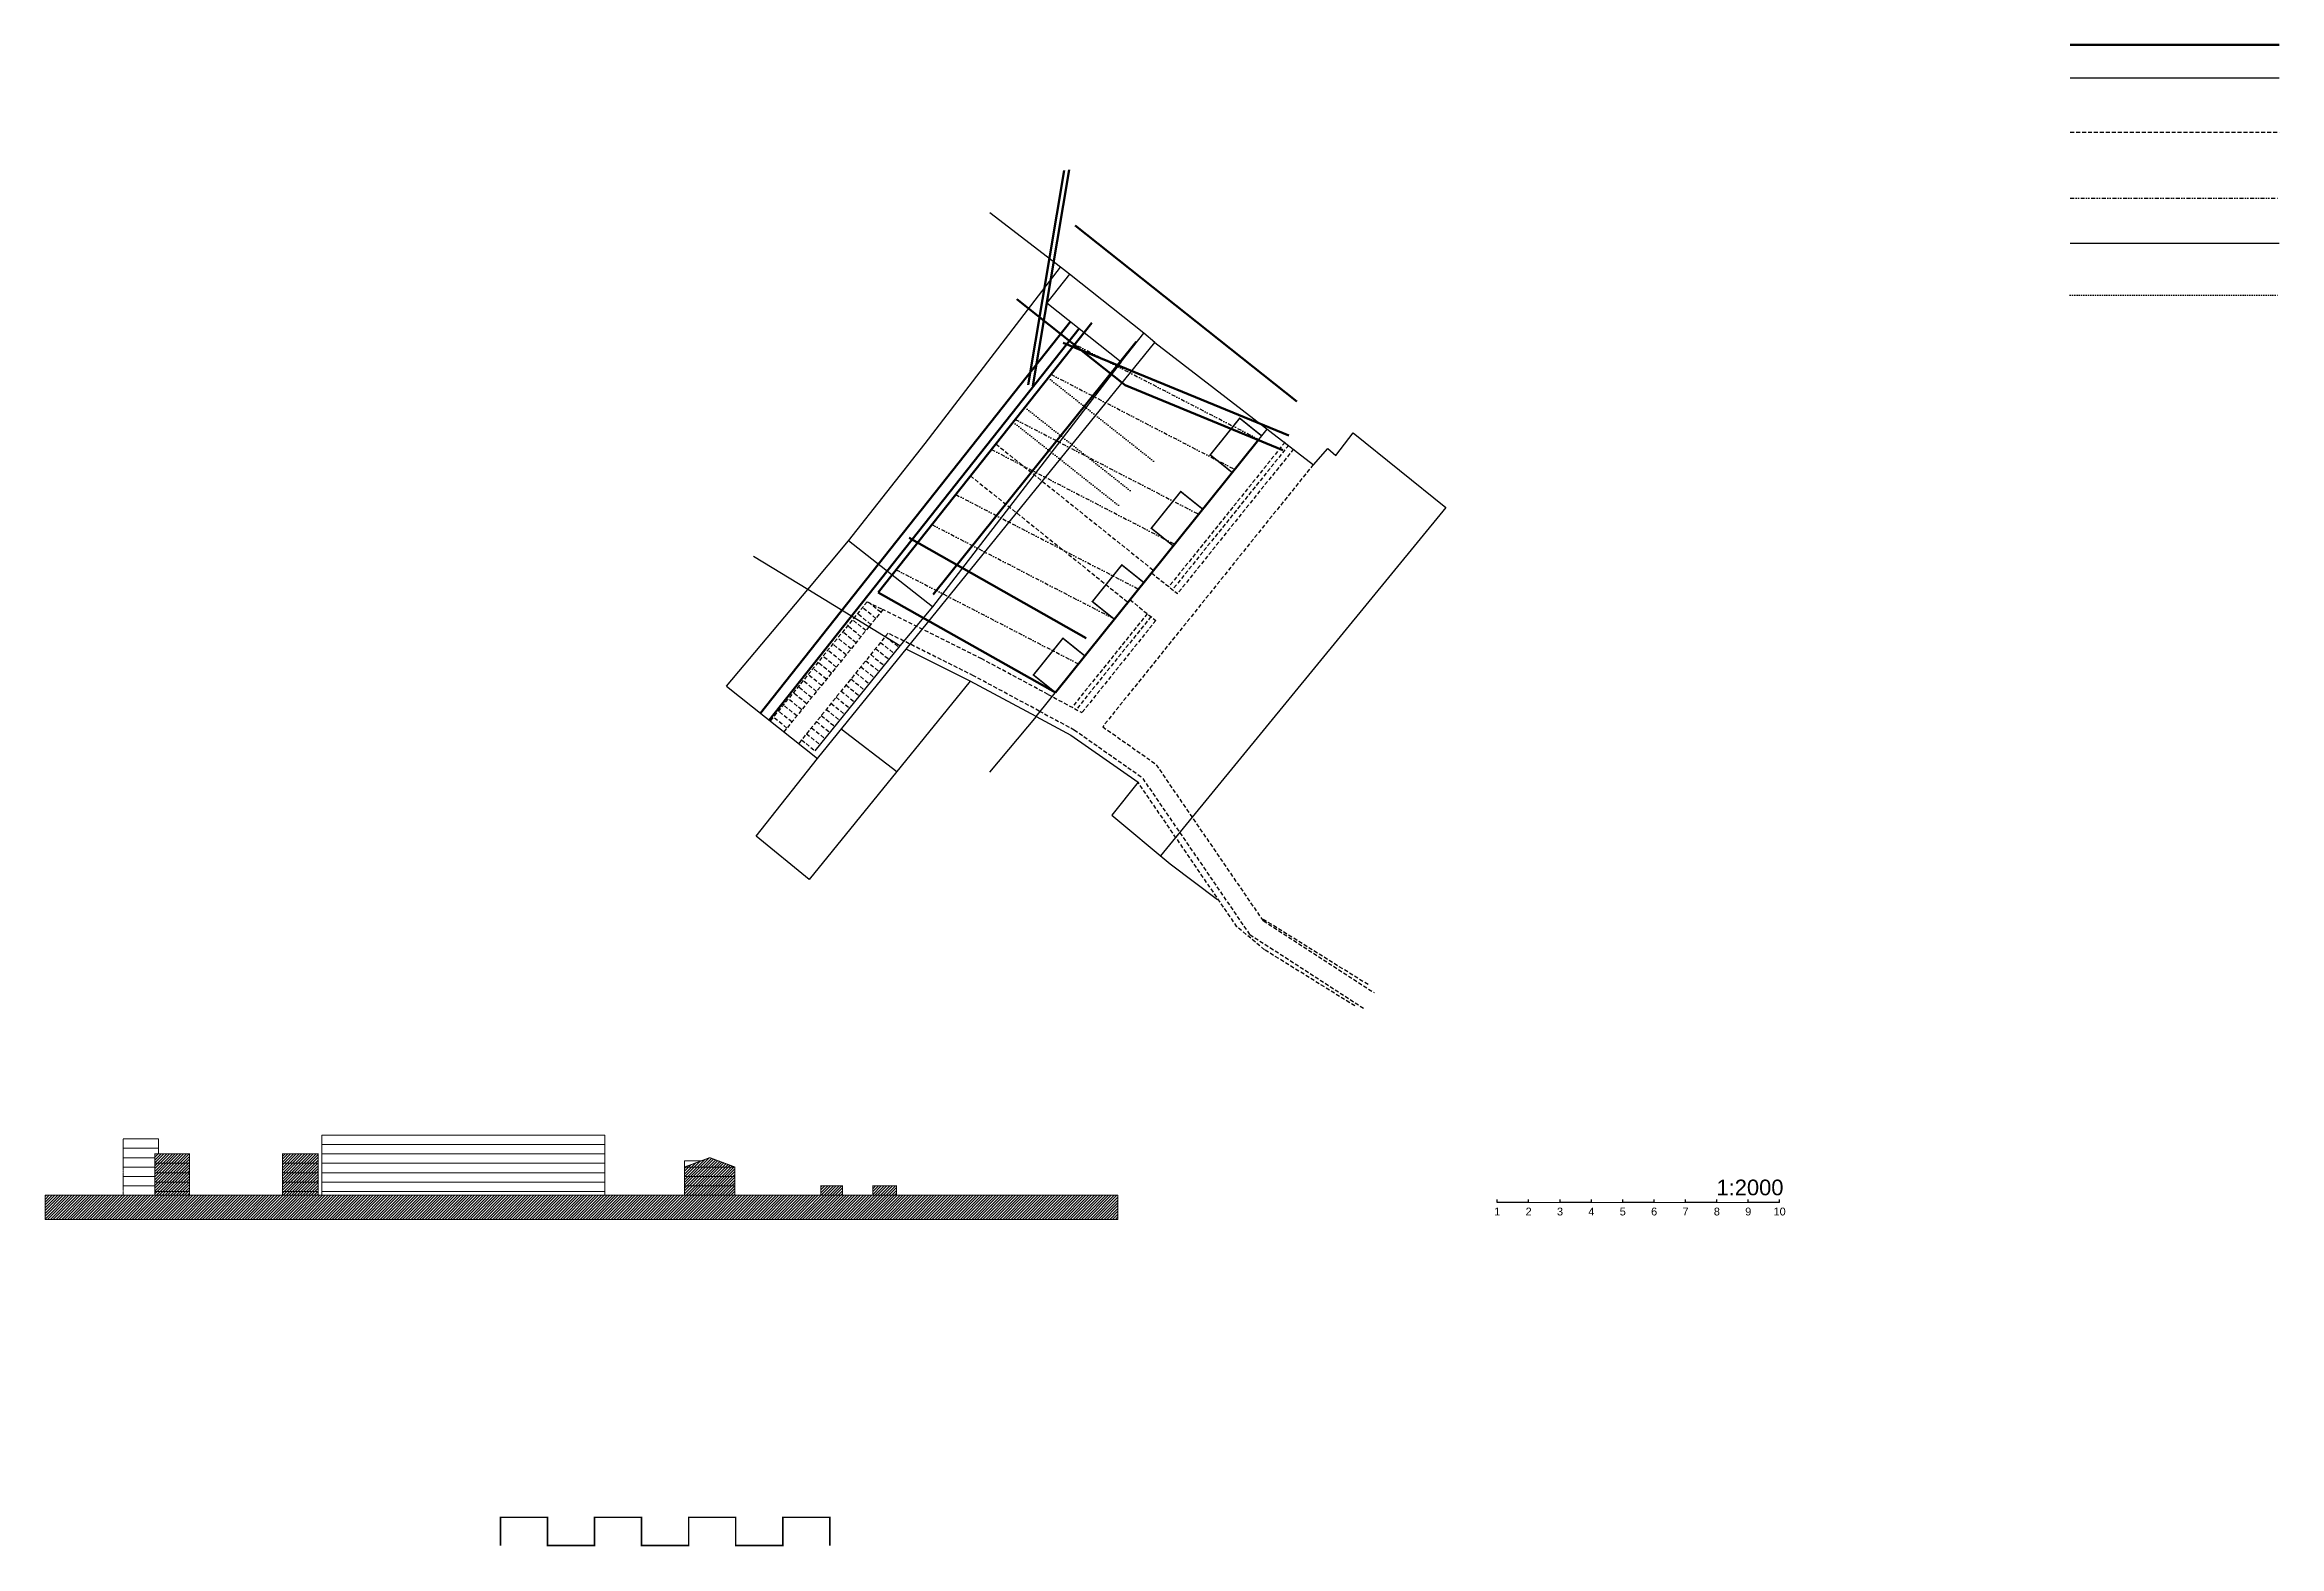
# Model space of a CAD drawing. Header units: metres. Extents: x -664657 to -643449, y -1076720 to -1062383.
# Drawn here: x -656564 to -655852, y -1076306 to -1075827 of the extents above; entities that cross this region are included whole.
import ezdxf
from ezdxf.enums import TextEntityAlignment as Align

# ---------------------------------------------------------------- set-up
doc = ezdxf.new("R2010")
doc.units = ezdxf.units.M
doc.header["$LTSCALE"] = 0.1
for name, pattern in [('DASHED', [19.05, 12.7, -6.35]), ('DIVIDE', [31.75, 12.7, -6.35, 0, -6.35, 0, -6.35]), ('DOT', [6.35, 0, -6.35])]:
    doc.linetypes.add(name, pattern=pattern)
doc.layers.get('0').update_dxf_attribs({"color": 8, "lineweight": 9})
doc.layers.add('AA_THER_pomocná', color=30, linetype='Continuous', plot=False)
doc.layers.add('AA_THER_silná', color=1, linetype='Continuous', lineweight=70)
for name, color, linetype in [('AA_THER_slabá', 4, 'Continuous'), ('AA_THER_tečkovaná', 6, 'DOT'), ('AA_THER_čerchovaná', 84, 'DIVIDE'), ('AA_THER_čárkovaná', 5, 'DASHED')]:
    doc.layers.add(name, color=color, linetype=linetype)
doc.styles.get("Standard").update_dxf_attribs({"font": 'arial.ttf', "width": 0.8})

msp = doc.modelspace()

# ---------------------------------------------------------------- texts
at = {"color": 1, "lineweight": 30}
for s, height, p in [('1:2000', 5, (-656020.523, -1076194.011)), ('1', 2.5, (-656101.078, -1076200.438)), ('2', 2.5, (-656091.078, -1076200.438)), ('3', 2.5, (-656081.078, -1076200.438)), ('4', 2.5, (-656071.078, -1076200.438)), ('5', 2.5, (-656061.078, -1076200.438)), ('6', 2.5, (-656051.078, -1076200.438)), ('7', 2.5, (-656041.078, -1076200.438)), ('8', 2.5, (-656031.078, -1076200.438)), ('9', 2.5, (-656021.078, -1076200.438)), ('10', 2.5, (-656011.078, -1076200.438))]:
    msp.add_text(s, height=height, dxfattribs=at).set_placement(p, align=Align.CENTER)

# ---------------------------------------------------------------- hatches: boundary and pattern name
at = {"lineweight": 13}
h = msp.add_hatch(dxfattribs=at)
h.set_pattern_fill('ANSI31', color=253, scale=0.2, style=0)
h.set_pattern_definition([(45, (-657081.37257, -1077239.85886), (-0.4490128, 0.4490128), [])])
h.paths.add_polyline_path([(-656222.023, -1076194.013), (-656292.584, -1076194.013), (-656292.584, -1076191.013), (-656300.16, -1076191.013), (-656300.16, -1076194.013), (-656309.761, -1076194.013), (-656309.761, -1076191.013), (-656316.691, -1076191.013), (-656316.691, -1076194.013), (-656344.075, -1076194.013), (-656344.075, -1076185.013), (-656352.101, -1076182.013), (-656360.127, -1076185.013), (-656360.127, -1076194.013), (-656385.589, -1076194.013), (-656476.896, -1076194.013), (-656476.896, -1076180.813), (-656488.323, -1076180.813), (-656488.323, -1076194.013), (-656517.934, -1076194.013), (-656517.934, -1076180.813), (-656528.984, -1076180.813), (-656528.984, -1076194.013), (-656563.965, -1076194.013), (-656563.965, -1076201.703), (-656222.023, -1076201.703)])

# ---------------------------------------------------------------- linework, layer by layer
at = {"color": 5, "linetype": 'DIVIDE', "ltscale": 0.1}
for p, q in [((-656539.064, -1076194.013), (-656539.064, -1076176.013)), ((-656539.064, -1076176.013), (-656527.824, -1076176.013)), ((-656527.824, -1076176.013), (-656527.824, -1076180.813)), ((-656539.064, -1076179.013), (-656527.824, -1076179.013)), ((-656539.064, -1076182.013), (-656528.984, -1076182.013)), ((-656539.064, -1076185.013), (-656528.984, -1076185.013)), ((-656539.064, -1076188.013), (-656528.984, -1076188.013)), ((-656539.064, -1076191.013), (-656528.984, -1076191.013))]:
    msp.add_line(p, q, dxfattribs=at)
at = {"color": 5}
for p, q in [((-656475.808, -1076194.013), (-656475.808, -1076174.813)), ((-656475.808, -1076174.813), (-656385.589, -1076174.813)), ((-656475.808, -1076177.813), (-656385.589, -1076177.813)), ((-656385.589, -1076194.013), (-656385.589, -1076174.813)), ((-656528.984, -1076194.013), (-656528.984, -1076180.813)), ((-656528.984, -1076180.813), (-656517.934, -1076180.813)), ((-656528.984, -1076183.813), (-656517.934, -1076183.813)), ((-656517.934, -1076194.013), (-656517.934, -1076180.813)), ((-656488.323, -1076194.013), (-656488.323, -1076180.813)), ((-656488.323, -1076180.813), (-656476.896, -1076180.813)), ((-656488.323, -1076183.813), (-656476.896, -1076183.813)), ((-656476.896, -1076194.013), (-656476.896, -1076180.813)), ((-656475.808, -1076180.813), (-656385.589, -1076180.813)), ((-656475.808, -1076183.813), (-656385.589, -1076183.813)), ((-656360.127, -1076185.013), (-656352.101, -1076182.013)), ((-656360.127, -1076185.013), (-656360.127, -1076183.013)), ((-656360.127, -1076183.013), (-656354.776, -1076183.013)), ((-656360.127, -1076194.013), (-656360.127, -1076185.013)), ((-656360.127, -1076185.013), (-656344.075, -1076185.013)), ((-656352.101, -1076182.013), (-656344.075, -1076185.013)), ((-656344.075, -1076194.013), (-656344.075, -1076185.013)), ((-656528.984, -1076186.813), (-656517.934, -1076186.813)), ((-656528.984, -1076189.813), (-656517.934, -1076189.813)), ((-656488.323, -1076186.813), (-656476.896, -1076186.813)), ((-656488.323, -1076189.813), (-656476.896, -1076189.813)), ((-656475.808, -1076186.813), (-656385.589, -1076186.813)), ((-656475.808, -1076189.813), (-656385.589, -1076189.813)), ((-656360.127, -1076188.013), (-656344.075, -1076188.013)), ((-656360.127, -1076191.013), (-656344.075, -1076191.013)), ((-656316.691, -1076191.013), (-656309.761, -1076191.013)), ((-656316.691, -1076194.013), (-656316.691, -1076191.013)), ((-656309.761, -1076194.013), (-656309.761, -1076191.013)), ((-656300.16, -1076191.013), (-656292.584, -1076191.013)), ((-656300.16, -1076194.013), (-656300.16, -1076191.013)), ((-656292.584, -1076194.013), (-656292.584, -1076191.013)), ((-656563.965, -1076194.013), (-656222.023, -1076194.013)), ((-656528.984, -1076192.813), (-656517.934, -1076192.813)), ((-656488.323, -1076192.813), (-656476.896, -1076192.813)), ((-656475.808, -1076192.813), (-656385.589, -1076192.813)), ((-656081.078, -1076196.321), (-656091.078, -1076196.321)), ((-656061.078, -1076196.321), (-656071.078, -1076196.321)), ((-656041.078, -1076196.321), (-656051.078, -1076196.321)), ((-656021.078, -1076196.321), (-656031.078, -1076196.321))]:
    msp.add_line(p, q, dxfattribs=at)
at = {"color": 1, "lineweight": 30}
for p, q in [((-656101.078, -1076196.321), (-656101.078, -1076195.313)), ((-656091.078, -1076196.321), (-656101.078, -1076196.321)), ((-656091.078, -1076196.321), (-656091.078, -1076195.313)), ((-656081.078, -1076196.321), (-656081.078, -1076195.313)), ((-656071.078, -1076196.321), (-656081.078, -1076196.321)), ((-656071.078, -1076196.321), (-656071.078, -1076195.313)), ((-656061.078, -1076196.321), (-656061.078, -1076195.313)), ((-656051.078, -1076196.321), (-656061.078, -1076196.321)), ((-656051.078, -1076196.321), (-656051.078, -1076195.313)), ((-656041.078, -1076196.321), (-656041.078, -1076195.313)), ((-656031.078, -1076196.321), (-656041.078, -1076196.321)), ((-656031.078, -1076196.321), (-656031.078, -1076195.313)), ((-656021.078, -1076196.321), (-656021.078, -1076195.313)), ((-656011.078, -1076196.321), (-656021.078, -1076196.321)), ((-656011.078, -1076196.321), (-656011.078, -1076195.313))]:
    msp.add_line(p, q, dxfattribs=at)
at = {"color": 1, "lineweight": 30, "const_width": 0.3}
msp.add_lwpolyline([(-656222.023, -1076194.013), (-656292.584, -1076194.013), (-656292.584, -1076191.013), (-656300.16, -1076191.013), (-656300.16, -1076194.013), (-656309.761, -1076194.013), (-656309.761, -1076191.013), (-656316.691, -1076191.013), (-656316.691, -1076194.013), (-656344.075, -1076194.013), (-656344.075, -1076185.013), (-656352.101, -1076182.013), (-656360.127, -1076185.013), (-656360.127, -1076194.013), (-656385.589, -1076194.013), (-656476.896, -1076194.013), (-656476.896, -1076180.813), (-656488.323, -1076180.813), (-656488.323, -1076194.013), (-656517.934, -1076194.013), (-656517.934, -1076180.813), (-656528.984, -1076180.813), (-656528.984, -1076194.013), (-656563.965, -1076194.013)], dxfattribs=at)
at = {"color": 5}
msp.add_lwpolyline([(-656222.023, -1076194.013), (-656222.023, -1076201.703), (-656563.965, -1076201.703), (-656563.965, -1076194.013)], dxfattribs=at)
at = {"layer": 'AA_THER_pomocná'}
msp.add_line((-655918.485, -1075837.592), (-655851.791, -1075837.592), dxfattribs=at)
at = {"layer": 'AA_THER_silná', "color": 1}
msp.add_line((-655918.485, -1075827.047), (-655851.791, -1075827.047), dxfattribs=at)
at = {"layer": 'AA_THER_silná'}
for p, q in [((-656239.098, -1075867.172), (-656250.563, -1075935.571)), ((-656237.546, -1075866.988), (-656249.084, -1075935.819)), ((-656235.593, -1075884.713), (-656164.956, -1075940.801)), ((-656254.249, -1075908.208), (-656219.649, -1075935.681)), ((-656335.902, -1076040.263), (-656237.092, -1075915.38)), ((-656333.157, -1076042.435), (-656234.347, -1075917.552)), ((-656298.433, -1076001.771), (-656230.342, -1075915.714)), ((-656216.214, -1075921.821), (-656280.899, -1076002.392)), ((-656167.533, -1075951.702), (-656239.436, -1075922.139)), ((-656169.434, -1075956.327), (-656219.649, -1075935.681)), ((-656177.224, -1075953.124), (-656241.91, -1076033.694)), ((-656232.074, -1076016.28), (-656288.598, -1075984.357)), ((-656241.91, -1076033.694), (-656298.433, -1076001.771))]:
    msp.add_line(p, q, dxfattribs=at)
at = {"layer": 'AA_THER_slabá', "lineweight": 30}
for p, q in [((-656240.275, -1075898.001), (-656262.791, -1075880.679)), ((-656283.492, -1075954.269), (-656240.275, -1075898.001)), ((-656237.422, -1075900.268), (-656244.65, -1075909.367)), ((-656237.422, -1075900.268), (-656240.275, -1075898.001)), ((-656213.746, -1075919.077), (-656237.422, -1075900.268)), ((-656244.65, -1075909.367), (-656220.959, -1075928.188)), ((-656220.959, -1075928.188), (-656213.746, -1075919.077)), ((-656210.206, -1075922.02), (-656213.746, -1075919.077)), ((-656317.792, -1076054.67), (-656210.206, -1075922.02)), ((-656220.959, -1075928.188), (-656281.092, -1076006.339)), ((-656210.206, -1075922.02), (-656159.62, -1075961.089)), ((-656248.038, -1076041.328), (-656174.434, -1075949.648)), ((-656307.837, -1075985.316), (-656283.492, -1075954.269)), ((-656159.62, -1075961.089), (-656155.133, -1075955.845)), ((-656155.133, -1075955.845), (-656152.529, -1075958.073)), ((-656152.529, -1075958.073), (-656146.974, -1075950.896)), ((-656146.974, -1075950.896), (-656117.445, -1075974.621)), ((-656117.445, -1075974.621), (-656208.418, -1076085.727)), ((-656320.868, -1076000.812), (-656307.837, -1075985.316)), ((-656281.092, -1076006.339), (-656307.837, -1075985.316)), ((-656320.868, -1076000.812), (-656338.125, -1075990.315)), ((-656346.761, -1076031.601), (-656320.868, -1076000.812)), ((-656291.476, -1076018.783), (-656320.868, -1076000.812)), ((-656281.092, -1076006.339), (-656291.476, -1076018.783)), ((-656291.476, -1076018.783), (-656318.572, -1076052.232)), ((-656269.063, -1076030.053), (-656289.543, -1076019.839)), ((-656346.761, -1076031.601), (-656317.792, -1076054.67)), ((-656269.063, -1076030.053), (-656320.397, -1076093.269)), ((-656248.038, -1076041.328), (-656269.063, -1076030.053)), ((-656248.038, -1076041.328), (-656262.982, -1076059.048)), ((-656248.038, -1076041.328), (-656236.99, -1076047.246)), ((-656292.512, -1076058.93), (-656310.221, -1076045.335)), ((-656236.99, -1076047.246), (-656215.586, -1076062.298)), ((-656337.317, -1076079.529), (-656317.792, -1076054.67)), ((-656215.586, -1076062.298), (-656223.892, -1076072.736)), ((-656223.892, -1076072.736), (-656205.305, -1076088.34)), ((-656320.397, -1076093.269), (-656337.317, -1076079.529)), ((-656205.305, -1076088.34), (-656190.223, -1076099.69))]:
    msp.add_line(p, q, dxfattribs=at)
at = {"layer": 'AA_THER_slabá'}
msp.add_line((-655918.485, -1075890.318), (-655851.791, -1075890.318), dxfattribs=at)
at = {"layer": 'AA_THER_slabá', "const_width": 0.5}
for points in [[(-656241.91, -1076033.694), (-656248.928, -1076028.06), (-656239.537, -1076016.363), (-656232.519, -1076021.997), (-656223.128, -1076010.301), (-656230.146, -1076004.666), (-656220.756, -1075992.969), (-656213.738, -1075998.604), (-656204.347, -1075986.907), (-656211.365, -1075981.273), (-656201.974, -1075969.576), (-656194.956, -1075975.21), (-656185.566, -1075963.513), (-656192.584, -1075957.879), (-656183.193, -1075946.182), (-656176.175, -1075951.816)], [(-656418.852, -1076305.717), (-656418.852, -1076296.717), (-656403.852, -1076296.717), (-656403.852, -1076305.717), (-656388.852, -1076305.717), (-656388.852, -1076296.717), (-656373.852, -1076296.717), (-656373.852, -1076305.717), (-656358.852, -1076305.717), (-656358.852, -1076296.717), (-656343.852, -1076296.717), (-656343.852, -1076305.717), (-656328.852, -1076305.717), (-656328.852, -1076296.717), (-656313.852, -1076296.717), (-656313.852, -1076305.717)]]:
    msp.add_lwpolyline(points, dxfattribs=at)
at = {"layer": 'AA_THER_tečkovaná'}
for p, q in [((-655918.485, -1075906.889), (-655851.791, -1075906.889)), ((-656210.685, -1075959.83), (-656244.241, -1075933.28)), ((-656218.131, -1075969.241), (-656251.687, -1075942.69)), ((-656221.854, -1075973.946), (-656255.41, -1075947.396))]:
    msp.add_line(p, q, dxfattribs=at)
at = {"layer": 'AA_THER_čerchovaná'}
msp.add_line((-655918.485, -1075876.007), (-655851.791, -1075876.007), dxfattribs=at)
at = {"layer": 'AA_THER_čerchovaná', "lineweight": 30}
for p, q in [((-656237.852, -1075921.514), (-656177.084, -1075952.948)), ((-656243.365, -1075932.172), (-656184.67, -1075962.534)), ((-656254.743, -1075946.553), (-656196.243, -1075976.813)), ((-656262.328, -1075956.139), (-656203.907, -1075986.359)), ((-656273.706, -1075970.519), (-656215.403, -1076000.678)), ((-656281.291, -1075980.106), (-656223.067, -1076010.224)), ((-656292.669, -1075994.486), (-656234.563, -1076024.543))]:
    msp.add_line(p, q, dxfattribs=at)
at = {"layer": 'AA_THER_čárkovaná'}
for p, q in [((-655918.485, -1075854.917), (-655851.791, -1075854.917)), ((-656299.182, -1076010.026), (-656303.456, -1076006.564)), ((-656297.608, -1076008.084), (-656301.882, -1076004.622)), ((-656303.903, -1076015.854), (-656308.177, -1076012.392)), ((-656302.329, -1076013.911), (-656306.603, -1076010.449)), ((-656300.756, -1076011.969), (-656305.029, -1076008.507)), ((-656310.197, -1076023.624), (-656314.471, -1076020.162)), ((-656308.624, -1076021.682), (-656312.897, -1076018.22)), ((-656307.05, -1076019.739), (-656311.324, -1076016.277)), ((-656305.476, -1076017.797), (-656309.75, -1076014.335)), ((-656299.241, -1076019.631), (-656294.967, -1076023.093)), ((-656297.667, -1076017.688), (-656293.393, -1076021.15)), ((-656296.093, -1076015.746), (-656291.82, -1076019.208)), ((-656316.492, -1076031.395), (-656320.766, -1076027.933)), ((-656314.918, -1076029.452), (-656319.192, -1076025.99)), ((-656313.345, -1076027.51), (-656317.618, -1076024.048)), ((-656311.771, -1076025.567), (-656316.045, -1076022.105)), ((-656305.535, -1076027.401), (-656301.262, -1076030.863)), ((-656303.962, -1076025.459), (-656299.688, -1076028.921)), ((-656302.388, -1076023.516), (-656298.114, -1076026.978)), ((-656300.814, -1076021.573), (-656296.541, -1076025.035)), ((-656321.213, -1076037.222), (-656325.487, -1076033.76)), ((-656319.639, -1076035.28), (-656323.913, -1076031.818)), ((-656318.066, -1076033.337), (-656322.339, -1076029.875)), ((-656311.83, -1076035.171), (-656307.556, -1076038.633)), ((-656310.256, -1076033.229), (-656305.982, -1076036.691)), ((-656308.682, -1076031.286), (-656304.409, -1076034.748)), ((-656307.109, -1076029.344), (-656302.835, -1076032.806)), ((-656327.507, -1076044.993), (-656331.781, -1076041.531)), ((-656325.934, -1076043.05), (-656330.208, -1076039.588)), ((-656324.36, -1076041.108), (-656328.634, -1076037.646)), ((-656322.787, -1076039.165), (-656327.06, -1076035.703)), ((-656316.551, -1076040.999), (-656312.277, -1076044.461)), ((-656314.977, -1076039.057), (-656310.703, -1076042.519)), ((-656313.403, -1076037.114), (-656309.13, -1076040.576)), ((-656322.845, -1076048.77), (-656318.572, -1076052.232)), ((-656321.272, -1076046.827), (-656316.998, -1076050.289)), ((-656319.698, -1076044.884), (-656315.424, -1076048.346)), ((-656318.124, -1076042.942), (-656313.851, -1076046.404))]:
    msp.add_line(p, q, dxfattribs=at)
at = {"layer": 'AA_THER_čárkovaná', "lineweight": 30}
for p, q in [((-656260.9, -1075954.391), (-656210.638, -1075994.743)), ((-656168.73, -1075953.804), (-656205.765, -1075999.938)), ((-656167.56, -1075954.743), (-656204.595, -1076000.877)), ((-656165.988, -1075955.981), (-656203.035, -1076002.129)), ((-656159.75, -1075960.989), (-656226.862, -1076044.588)), ((-656268.994, -1075964.564), (-656218.777, -1076004.88)), ((-656211.265, -1075995.523), (-656203.035, -1076002.129)), ((-656301.954, -1076004.71), (-656332.768, -1076042.749)), ((-656301.954, -1076004.71), (-656296.912, -1076007.224)), ((-656218.151, -1076004.101), (-656209.921, -1076010.707)), ((-656301.374, -1076012.732), (-656328.463, -1076046.173)), ((-656296.912, -1076007.224), (-656301.374, -1076012.732)), ((-656265.387, -1076022.947), (-656296.912, -1076007.224)), ((-656212.651, -1076008.516), (-656236.617, -1076038.37)), ((-656211.481, -1076009.455), (-656235.272, -1076039.091)), ((-656209.921, -1076010.707), (-656233.479, -1076040.052)), ((-656295.281, -1076014.743), (-656323.769, -1076049.91)), ((-656268.064, -1076028.316), (-656295.281, -1076014.743)), ((-656247.095, -1076039.564), (-656268.222, -1076028.234)), ((-656244.259, -1076034.277), (-656265.387, -1076022.947)), ((-656244.259, -1076034.277), (-656233.479, -1076040.052)), ((-656247.092, -1076039.566), (-656235.938, -1076045.541)), ((-656235.938, -1076045.541), (-656214.14, -1076060.87)), ((-656226.862, -1076044.588), (-656209.801, -1076056.586)), ((-656175.649, -1076106.471), (-656209.801, -1076056.586)), ((-656184.052, -1076108.358), (-656215.586, -1076062.298)), ((-656179.921, -1076110.851), (-656214.14, -1076060.87)), ((-656142.268, -1076126.825), (-656176.181, -1076105.693)), ((-656175.649, -1076106.471), (-656140.363, -1076129.36)), ((-656175.257, -1076115.695), (-656184.052, -1076108.358)), ((-656179.921, -1076110.851), (-656143.629, -1076134.393)), ((-656146.499, -1076133.615), (-656175.257, -1076115.695))]:
    msp.add_line(p, q, dxfattribs=at)

msp.set_redraw_order([(e.dxf.handle, doc.entitydb.next_handle()) for e in msp.query("TEXT MTEXT ATTDEF DIMENSION ARC_DIMENSION")])  # texts and dimensions are drawn at this point

doc.saveas('drawing.dxf')
